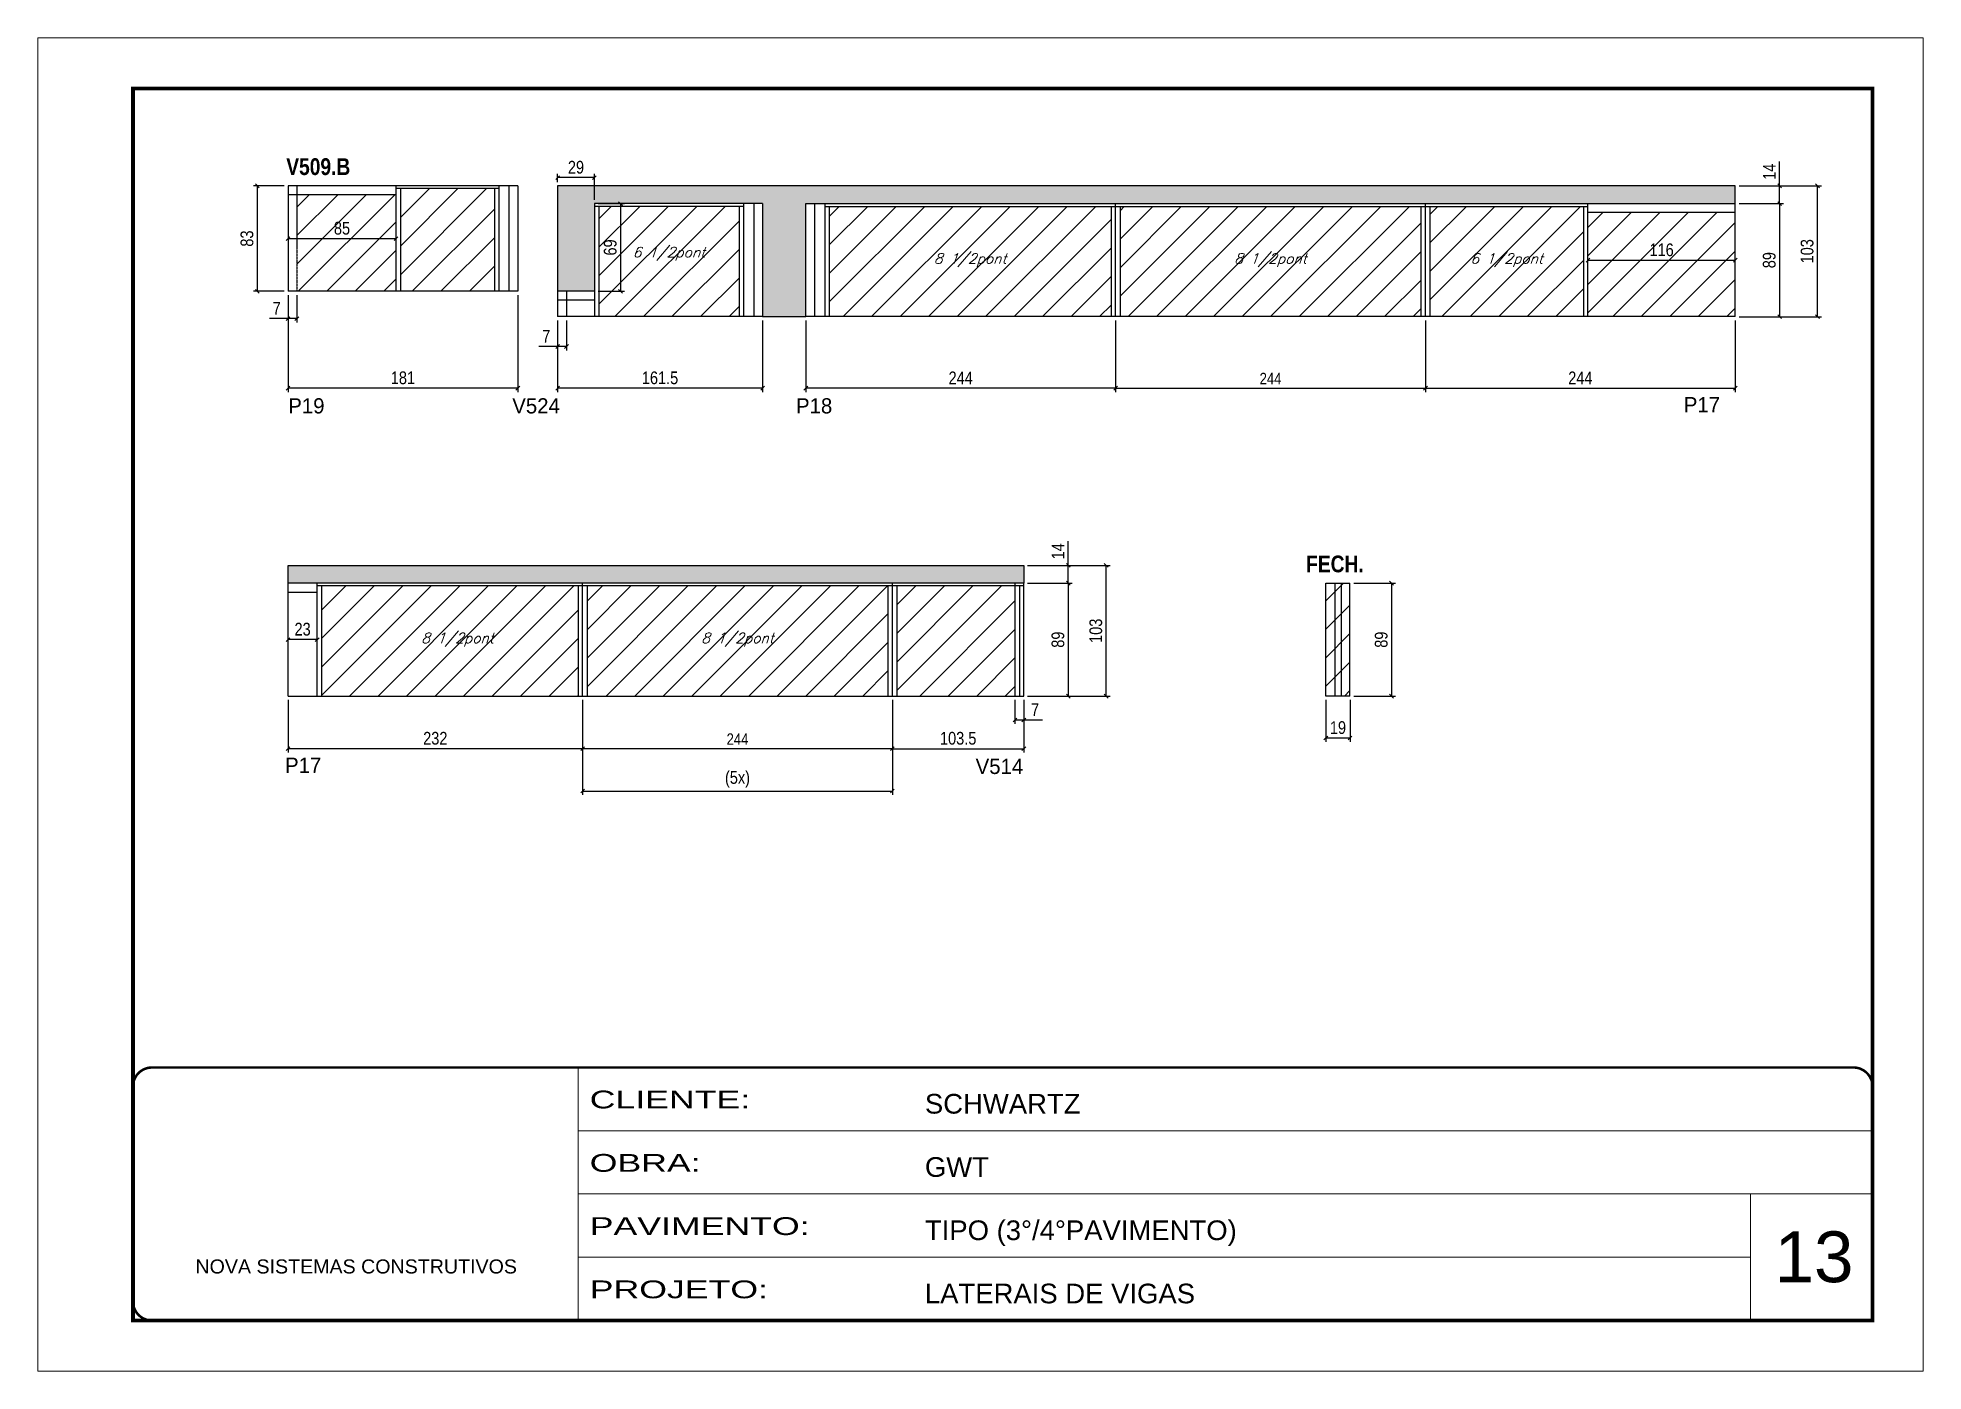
# Model space of a CAD drawing. Extents: x 13154 to 22413, y 1253 to 30260.
# Drawn here: x 13154 to 14639, y 25373 to 26423 of the extents above; entities that cross this region are included whole.
import ezdxf

# ---------------------------------------------------------------- set-up
doc = ezdxf.new("R2010")
doc.units = 0
for name, pattern in [('CONTINUO', [0]), ('DASHED', [0.75, 0.5, -0.25]), ('HIDDEN', [0.375, 0.25, -0.125])]:
    doc.linetypes.add(name, pattern=pattern)
for name, color, linetype in [('5', 5, 'Continuous'), ('COTA', 241, 'Continuous'), ('NOMENCLATURA', 7, 'Continuous'), ('Painéis', 200, 'Continuous'), ('SARR_2.2x7', 40, 'Continuous'), ('SARR_3.5x7', 81, 'Continuous'), ('texto', 7, 'Continuous')]:
    doc.layers.add(name, color=color, linetype=linetype)
for name, color, linetype, lineweight in [('CARIMBO', 255, 'Continuous', 9), ('Folhas', 255, 'Continuous', 9), ('Hachura', 251, 'Continuous', 9), ('SARRAFO DE PRESSAO', 251, 'DASHED', 9)]:
    doc.layers.add(name, color=color, linetype=linetype, lineweight=lineweight)
doc.styles.add('ARIAL', font='arial.ttf')
doc.styles.add('COTA TECNICA', font='techl___.ttf', dxfattribs={"height": 10})
doc.styles.add('COTA TECNICA-50', font='techl___.ttf', dxfattribs={"height": 9})
doc.styles.add('Romans', font='romans.shx')
doc.styles.add('ROMAS860', font='ROMAS860.SHX')
doc.styles.add('TECNICA', font='techb___.ttf', dxfattribs={"height": 10})
doc.styles.add('Tecnologia', font='')
doc.styles.get('Tecnologia').set_extended_font_data('Forgotten Futurist')
doc.dimstyles.new('COTA PAINEL-50', dxfattribs={"dimtxt": 9, "dimasz": 3, "dimexe": 3, "dimexo": 3, "dimgap": 3, "dimtad": 1, "dimdec": 1, "dimzin": 12, "dimdsep": 46, "dimtxsty": 'COTA TECNICA-50', "dimblk1": 'OBLIQUE', "dimblk2": 'OBLIQUE', "dimsah": 1, "dimcen": 0.9, "dimclrd": 4, "dimclre": 4, "dimclrt": 240, "dimadec": 1, "dimazin": 3, "dimtfac": 1, "dimtdec": 1, "dimtmove": 0, "dimatfit": 3, "dimfxl": 1, "dimtolj": 1, "dimtzin": 12, "dimarcsym": 0})
doc.dimstyles.new('PAINEL', dxfattribs={"dimtxt": 10, "dimasz": 3, "dimexe": 3, "dimexo": 3, "dimgap": 3, "dimtad": 1, "dimdec": 1, "dimzin": 12, "dimdsep": 46, "dimtxsty": 'COTA TECNICA', "dimblk1": 'OBLIQUE', "dimblk2": 'OBLIQUE', "dimsah": 1, "dimcen": 0.9, "dimclrd": 4, "dimclre": 4, "dimclrt": 240, "dimadec": 1, "dimazin": 3, "dimtfac": 1, "dimtdec": 1, "dimtmove": 0, "dimatfit": 3, "dimfxl": 1, "dimtolj": 1, "dimtzin": 12, "dimarcsym": 0})

msp = doc.modelspace()

# ---------------------------------------------------------------- texts
at = {"layer": '5', "linetype": 'Continuous', "style": 'ROMAS860'}
for s, p in [('P19', (13351.71, 26127.6)), ('V524', (13528.12, 26127.6)), ('P18', (13751.58, 26127.6)), ('P17', (14450.75, 26128.5)), ('P17', (13349.17, 25844.63)), ('V514', (13893.06, 25843.73))]:
    msp.add_text(s, height=12, rotation=359.99996, dxfattribs=at).set_placement(p)
at = {"layer": 'CARIMBO', "style": 'ARIAL'}
msp.add_text('13', height=40, dxfattribs=at).set_placement((14522.24, 25443.59))
at = {"layer": 'NOMENCLATURA', "style": 'TECNICA'}
for s, p in [('V509.B', (13350.13, 26315.34)), ('FECH.', (14153.31, 26002.54))]:
    msp.add_text(s, height=13.2, dxfattribs=at).set_placement(p)
at = {"layer": 'texto', "color": 2, "char_height": 8, "attachment_point": 5, "style": 'Romans'}
for s, insert in [('{\\Q19;\\C256;6 1/2pont}', (13651.52, 26253.32)), ('{\\Q19;\\C256;8 1/2pont}', (13888.77, 26248.32)), ('{\\Q19;\\C256;8 1/2pont}', (14125.27, 26248.32)), ('{\\Q19;\\C256;6 1/2pont}', (14311.27, 26248.32)), ('{\\Q19;\\C256;8 1/2pont}', (13485.01, 25949.52)), ('{\\Q19;\\C256;8 1/2pont}', (13705.51, 25949.52))]:
    msp.add_mtext(s, dxfattribs=dict(at, insert=insert))

# ---------------------------------------------------------------- blocks, each defined once
blk = doc.blocks.new('9999999999')
at = {"color": 30, "linetype": 'CONTINUO'}
for p, q in [((98564.6, 34230.2), (98564.6, 34429.4)), ((98564.6, 34379.6), (99584, 34379.6)), ((98564.6, 34329.8), (99488, 34329.8)), ((99584, 34329.8), (99488, 34329.8)), ((99488, 34329.8), (99488, 34230.2)), ((98564.6, 34280), (99488, 34280))]:
    blk.add_line(p, q, dxfattribs=at)
at = {"color": 30, "linetype": 'CONTINUO', "const_width": 2}
blk.add_lwpolyline([(99584, 34230.2), (99584, 34414.4, 0.414214), (99569, 34429.4), (98229, 34429.4, 0.414214), (98214, 34414.4), (98214, 34245.2, 0.414214), (98229, 34230.2), (99584, 34230.2)], format="xyb", dxfattribs=at)
at = {"layer": 'Folhas'}
blk.add_lwpolyline([(98139, 34190.2), (99624, 34190.2), (99624, 35240.2), (98139, 35240.2)], close=True, dxfattribs=at)
at = {"layer": 'Folhas', "color": 30, "const_width": 3}
blk.add_lwpolyline([(98214, 34230.2), (99584, 34230.2), (99584, 35200.2), (98214, 35200.2)], close=True, dxfattribs=at)
at = {"color": 7, "linetype": 'Continuous', "ltscale": 5, "style": 'ARIAL'}
for s, height, p in [('SCHWARTZ', 15.48, (98837.7, 34393.1)), ('GWT', 15.48, (98837.7, 34343.3)), ('TIPO (3°/4°PAVIMENTO)', 15.483, (98837.7, 34293.5)), ('NOVA SISTEMAS CONSTRUTIVOS', 11.059, (98263.2, 34267.2)), ('LATERAIS DE VIGAS', 15.483, (98837.7, 34243.7))]:
    blk.add_text(s, height=height, dxfattribs=at).set_placement(p)
at = {"layer": 'Folhas', "color": 7, "style": 'Tecnologia', "width": 1.5}
for s, p in [('CLIENTE:', (98573.7, 34397.2)), ('OBRA:', (98573.7, 34347.3)), ('PAVIMENTO:', (98573.7, 34297.5)), ('PROJETO:', (98573.7, 34247.7))]:
    blk.add_text(s, height=14, dxfattribs=at).set_placement(p)
blk = doc.blocks.new('_Oblique')
at = {"color": 0, "linetype": 'ByBlock', "lineweight": -2}
blk.add_line((-0.5, -0.5), (0.5, 0.5), dxfattribs=at)
blk = doc.blocks.new('*D244')
at = {"layer": 'COTA', "color": 4, "linetype": 'ByBlock', "lineweight": -2, "transparency": 16777216}
for p, q in [((13351.5, 26220.8), (13351.5, 26144.5)), ((13532.5, 26220.8), (13532.5, 26144.5)), ((13532.5, 26147.5), (13351.5, 26147.5))]:
    blk.add_line(p, q, dxfattribs=at)
at = {"layer": 'Defpoints', "color": 0, "linetype": 'ByBlock', "transparency": 16777216}
for p in [(13351.5, 26223.8), (13532.5, 26223.8), (13351.5, 26147.5)]:
    blk.add_point(p, dxfattribs=at)
at = {"layer": 'COTA', "color": 4, "linetype": 'ByBlock', "lineweight": -2, "transparency": 16777216, "xscale": 3, "yscale": 3, "zscale": 3, "rotation": 180}
blk.add_blockref('_Oblique', (13351.5, 26147.5), dxfattribs=at)
at = {"layer": 'COTA', "color": 4, "linetype": 'ByBlock', "lineweight": -2, "transparency": 16777216, "xscale": 3, "yscale": 3, "zscale": 3}
blk.add_blockref('_Oblique', (13532.5, 26147.5), dxfattribs=at)
at = {"layer": 'COTA', "color": 240, "linetype": 'ByBlock', "transparency": 16777216, "insert": (13442, 26155.6), "char_height": 10, "attachment_point": 5, "style": 'COTA TECNICA'}
blk.add_mtext('\\A1;181', dxfattribs=at)
blk = doc.blocks.new('*D245')
at = {"layer": 'COTA', "color": 4, "lineweight": -2, "transparency": 16777216}
for p, q in [((13351.5, 26220.8), (13351.5, 26199.3)), ((13358.5, 26220.8), (13358.5, 26199.3)), ((13351.5, 26202.3), (13336.8, 26202.3)), ((13358.5, 26202.3), (13351.5, 26202.3))]:
    blk.add_line(p, q, dxfattribs=at)
at = {"layer": 'Defpoints', "color": 0, "transparency": 16777216}
for p in [(13351.5, 26223.8), (13358.5, 26223.8), (13351.5, 26202.3)]:
    blk.add_point(p, dxfattribs=at)
at = {"layer": 'COTA', "color": 4, "lineweight": -2, "transparency": 16777216, "xscale": 3, "yscale": 3, "zscale": 3, "rotation": 180}
blk.add_blockref('_Oblique', (13351.5, 26202.3), dxfattribs=at)
at = {"layer": 'COTA', "color": 4, "lineweight": -2, "transparency": 16777216, "xscale": 3, "yscale": 3, "zscale": 3}
blk.add_blockref('_Oblique', (13358.5, 26202.3), dxfattribs=at)
at = {"layer": 'COTA', "color": 240, "transparency": 16777216, "insert": (13342.6, 26210.4), "char_height": 10, "attachment_point": 5, "style": 'COTA TECNICA'}
blk.add_mtext('\\A1;7', dxfattribs=at)
blk = doc.blocks.new('*D246')
at = {"layer": 'COTA', "color": 4, "lineweight": -2, "transparency": 16777216}
blk.add_line((13351.5, 26265.3), (13436.5, 26265.3), dxfattribs=at)
at = {"layer": 'Defpoints', "color": 0, "transparency": 16777216}
for p in [(13351.5, 26265.3), (13436.5, 26265.3), (13436.5, 26265.3)]:
    blk.add_point(p, dxfattribs=at)
at = {"layer": 'COTA', "color": 4, "lineweight": -2, "transparency": 16777216, "xscale": 3, "yscale": 3, "zscale": 3, "rotation": 180}
blk.add_blockref('_Oblique', (13351.5, 26265.3), dxfattribs=at)
at = {"layer": 'COTA', "color": 4, "lineweight": -2, "transparency": 16777216, "xscale": 3, "yscale": 3, "zscale": 3}
blk.add_blockref('_Oblique', (13436.5, 26265.3), dxfattribs=at)
at = {"layer": 'COTA', "color": 240, "transparency": 16777216, "insert": (13394, 26273.4), "char_height": 10, "attachment_point": 5, "style": 'COTA TECNICA'}
blk.add_mtext('\\A1;85', dxfattribs=at)
blk = doc.blocks.new('*D247')
at = {"layer": 'COTA', "color": 4, "lineweight": -2, "transparency": 16777216}
for p, q in [((13348.5, 26306.8), (13324.4, 26306.8)), ((13327.4, 26223.8), (13327.4, 26306.8)), ((13348.5, 26223.8), (13324.4, 26223.8))]:
    blk.add_line(p, q, dxfattribs=at)
at = {"layer": 'Defpoints', "color": 0, "transparency": 16777216}
for p in [(13327.4, 26306.8), (13351.5, 26306.8), (13351.5, 26223.8)]:
    blk.add_point(p, dxfattribs=at)
at = {"layer": 'COTA', "color": 4, "lineweight": -2, "transparency": 16777216, "xscale": 3, "yscale": 3, "zscale": 3}
for p, rotation in [((13327.4, 26306.8), 90), ((13327.4, 26223.8), 270)]:
    blk.add_blockref('_Oblique', p, dxfattribs=dict(at, rotation=rotation))
at = {"layer": 'COTA', "color": 240, "transparency": 16777216, "insert": (13319.2, 26265.3), "char_height": 10, "attachment_point": 5, "rotation": 90, "style": 'COTA TECNICA'}
blk.add_mtext('\\A1;83', dxfattribs=at)
blk = doc.blocks.new('*D248')
at = {"layer": 'COTA', "color": 4, "linetype": 'ByBlock', "lineweight": -2, "transparency": 16777216}
for p, q in [((13563.8, 26200.8), (13563.8, 26144.5)), ((13725.3, 26200.8), (13725.3, 26144.5)), ((13725.3, 26147.5), (13563.8, 26147.5))]:
    blk.add_line(p, q, dxfattribs=at)
at = {"layer": 'Defpoints', "color": 0, "linetype": 'ByBlock', "transparency": 16777216}
for p in [(13563.8, 26203.8), (13725.3, 26203.8), (13563.8, 26147.5)]:
    blk.add_point(p, dxfattribs=at)
at = {"layer": 'COTA', "color": 4, "linetype": 'ByBlock', "lineweight": -2, "transparency": 16777216, "xscale": 3, "yscale": 3, "zscale": 3, "rotation": 180}
blk.add_blockref('_Oblique', (13563.8, 26147.5), dxfattribs=at)
at = {"layer": 'COTA', "color": 4, "linetype": 'ByBlock', "lineweight": -2, "transparency": 16777216, "xscale": 3, "yscale": 3, "zscale": 3}
blk.add_blockref('_Oblique', (13725.3, 26147.5), dxfattribs=at)
at = {"layer": 'COTA', "color": 240, "linetype": 'ByBlock', "transparency": 16777216, "insert": (13644.5, 26155.6), "char_height": 10, "attachment_point": 5, "style": 'COTA TECNICA'}
blk.add_mtext('\\A1;161.5', dxfattribs=at)
blk = doc.blocks.new('*D249')
at = {"layer": 'COTA', "color": 4, "lineweight": -2, "transparency": 16777216}
for p, q in [((13563.8, 26200.8), (13563.8, 26177.3)), ((13570.8, 26200.8), (13570.8, 26177.3)), ((13563.8, 26180.3), (13549, 26180.3)), ((13570.8, 26180.3), (13563.8, 26180.3))]:
    blk.add_line(p, q, dxfattribs=at)
at = {"layer": 'Defpoints', "color": 0, "transparency": 16777216}
for p in [(13563.8, 26203.8), (13570.8, 26203.8), (13563.8, 26180.3)]:
    blk.add_point(p, dxfattribs=at)
at = {"layer": 'COTA', "color": 4, "lineweight": -2, "transparency": 16777216, "xscale": 3, "yscale": 3, "zscale": 3, "rotation": 180}
blk.add_blockref('_Oblique', (13563.8, 26180.3), dxfattribs=at)
at = {"layer": 'COTA', "color": 4, "lineweight": -2, "transparency": 16777216, "xscale": 3, "yscale": 3, "zscale": 3}
blk.add_blockref('_Oblique', (13570.8, 26180.3), dxfattribs=at)
at = {"layer": 'COTA', "color": 240, "transparency": 16777216, "insert": (13554.9, 26188.4), "char_height": 10, "attachment_point": 5, "style": 'COTA TECNICA'}
blk.add_mtext('\\A1;7', dxfattribs=at)
blk = doc.blocks.new('*D251')
at = {"layer": 'COTA', "color": 4, "linetype": 'ByBlock', "lineweight": -2, "transparency": 16777216}
for p, q in [((14003.3, 26200.8), (14003.3, 26144.5)), ((14247.3, 26200.8), (14247.3, 26144.5)), ((14003.3, 26147.5), (14247.3, 26147.5))]:
    blk.add_line(p, q, dxfattribs=at)
at = {"layer": 'Defpoints', "color": 0, "linetype": 'ByBlock', "transparency": 16777216}
for p in [(14003.3, 26203.8), (14247.3, 26203.8), (14247.3, 26147.5)]:
    blk.add_point(p, dxfattribs=at)
at = {"layer": 'COTA', "color": 4, "linetype": 'ByBlock', "lineweight": -2, "transparency": 16777216, "xscale": 3, "yscale": 3, "zscale": 3, "rotation": 180}
blk.add_blockref('_Oblique', (14003.3, 26147.5), dxfattribs=at)
at = {"layer": 'COTA', "color": 4, "linetype": 'ByBlock', "lineweight": -2, "transparency": 16777216, "xscale": 3, "yscale": 3, "zscale": 3}
blk.add_blockref('_Oblique', (14247.3, 26147.5), dxfattribs=at)
at = {"layer": 'COTA', "color": 240, "linetype": 'ByBlock', "transparency": 16777216, "insert": (14125.3, 26155.1), "char_height": 9, "attachment_point": 5, "style": 'COTA TECNICA-50'}
blk.add_mtext('\\A1;244', dxfattribs=at)
blk = doc.blocks.new('*D252')
at = {"layer": 'COTA', "color": 4, "linetype": 'ByBlock', "lineweight": -2, "transparency": 16777216}
for p, q in [((13759.3, 26200.8), (13759.3, 26144.5)), ((14003.3, 26200.8), (14003.3, 26144.5)), ((14003.3, 26147.5), (13759.3, 26147.5))]:
    blk.add_line(p, q, dxfattribs=at)
at = {"layer": 'Defpoints', "color": 0, "linetype": 'ByBlock', "transparency": 16777216}
for p in [(13759.3, 26203.8), (14003.3, 26203.8), (13759.3, 26147.5)]:
    blk.add_point(p, dxfattribs=at)
at = {"layer": 'COTA', "color": 4, "linetype": 'ByBlock', "lineweight": -2, "transparency": 16777216, "xscale": 3, "yscale": 3, "zscale": 3, "rotation": 180}
blk.add_blockref('_Oblique', (13759.3, 26147.5), dxfattribs=at)
at = {"layer": 'COTA', "color": 4, "linetype": 'ByBlock', "lineweight": -2, "transparency": 16777216, "xscale": 3, "yscale": 3, "zscale": 3}
blk.add_blockref('_Oblique', (14003.3, 26147.5), dxfattribs=at)
at = {"layer": 'COTA', "color": 240, "linetype": 'ByBlock', "transparency": 16777216, "insert": (13881.3, 26155.6), "char_height": 10, "attachment_point": 5, "style": 'COTA TECNICA'}
blk.add_mtext('\\A1;244', dxfattribs=at)
blk = doc.blocks.new('*D253')
at = {"layer": 'COTA', "color": 4, "linetype": 'ByBlock', "lineweight": -2, "transparency": 16777216}
for p, q in [((14247.3, 26200.8), (14247.3, 26144.5)), ((14491.3, 26200.8), (14491.3, 26144.5)), ((14247.3, 26147.5), (14491.3, 26147.5))]:
    blk.add_line(p, q, dxfattribs=at)
at = {"layer": 'Defpoints', "color": 0, "linetype": 'ByBlock', "transparency": 16777216}
for p in [(14247.3, 26203.8), (14491.3, 26203.8), (14491.3, 26147.5)]:
    blk.add_point(p, dxfattribs=at)
at = {"layer": 'COTA', "color": 4, "linetype": 'ByBlock', "lineweight": -2, "transparency": 16777216, "xscale": 3, "yscale": 3, "zscale": 3, "rotation": 180}
blk.add_blockref('_Oblique', (14247.3, 26147.5), dxfattribs=at)
at = {"layer": 'COTA', "color": 4, "linetype": 'ByBlock', "lineweight": -2, "transparency": 16777216, "xscale": 3, "yscale": 3, "zscale": 3}
blk.add_blockref('_Oblique', (14491.3, 26147.5), dxfattribs=at)
at = {"layer": 'COTA', "color": 240, "linetype": 'ByBlock', "transparency": 16777216, "insert": (14369.3, 26155.6), "char_height": 10, "attachment_point": 5, "style": 'COTA TECNICA'}
blk.add_mtext('\\A1;244', dxfattribs=at)
blk = doc.blocks.new('*D255')
at = {"layer": 'COTA', "color": 4, "lineweight": -2, "transparency": 16777216}
blk.add_line((14375.3, 26248.3), (14491.3, 26248.3), dxfattribs=at)
at = {"layer": 'Defpoints', "color": 0, "transparency": 16777216}
for p in [(14375.3, 26248.3), (14491.3, 26248.3), (14491.3, 26248.3)]:
    blk.add_point(p, dxfattribs=at)
at = {"layer": 'COTA', "color": 4, "lineweight": -2, "transparency": 16777216, "xscale": 3, "yscale": 3, "zscale": 3, "rotation": 180}
blk.add_blockref('_Oblique', (14375.3, 26248.3), dxfattribs=at)
at = {"layer": 'COTA', "color": 4, "lineweight": -2, "transparency": 16777216, "xscale": 3, "yscale": 3, "zscale": 3}
blk.add_blockref('_Oblique', (14491.3, 26248.3), dxfattribs=at)
at = {"layer": 'COTA', "color": 240, "transparency": 16777216, "insert": (14433.3, 26256.4), "char_height": 10, "attachment_point": 5, "style": 'COTA TECNICA'}
blk.add_mtext('\\A1;116', dxfattribs=at)
blk = doc.blocks.new('*D256')
at = {"layer": 'COTA', "color": 4, "lineweight": -2, "transparency": 16777216}
for p, q in [((13595.8, 26292.8), (13616.4, 26292.8)), ((13613.4, 26292.8), (13613.4, 26223.8)), ((13595.8, 26223.8), (13616.4, 26223.8))]:
    blk.add_line(p, q, dxfattribs=at)
at = {"layer": 'Defpoints', "color": 0, "transparency": 16777216}
for p in [(13592.8, 26292.8), (13592.8, 26223.8), (13613.4, 26223.8)]:
    blk.add_point(p, dxfattribs=at)
at = {"layer": 'COTA', "color": 4, "lineweight": -2, "transparency": 16777216, "xscale": 3, "yscale": 3, "zscale": 3}
for p, rotation in [((13613.4, 26292.8), 90), ((13613.4, 26223.8), 270)]:
    blk.add_blockref('_Oblique', p, dxfattribs=dict(at, rotation=rotation))
at = {"layer": 'COTA', "color": 240, "transparency": 16777216, "insert": (13605.3, 26258.3), "char_height": 10, "attachment_point": 5, "rotation": 90, "style": 'COTA TECNICA'}
blk.add_mtext('\\A1;69', dxfattribs=at)
blk = doc.blocks.new('*D257')
at = {"layer": 'COTA', "color": 4, "lineweight": -2, "transparency": 16777216}
for p, q in [((13563.8, 26309.8), (13563.8, 26316.3)), ((13592.8, 26295.8), (13592.8, 26316.3)), ((13592.8, 26313.3), (13563.8, 26313.3))]:
    blk.add_line(p, q, dxfattribs=at)
at = {"layer": 'Defpoints', "color": 0, "transparency": 16777216}
for p in [(13563.8, 26313.3), (13563.8, 26306.8), (13592.8, 26292.8)]:
    blk.add_point(p, dxfattribs=at)
at = {"layer": 'COTA', "color": 4, "lineweight": -2, "transparency": 16777216, "xscale": 3, "yscale": 3, "zscale": 3, "rotation": 180}
blk.add_blockref('_Oblique', (13563.8, 26313.3), dxfattribs=at)
at = {"layer": 'COTA', "color": 4, "lineweight": -2, "transparency": 16777216, "xscale": 3, "yscale": 3, "zscale": 3}
blk.add_blockref('_Oblique', (13592.8, 26313.3), dxfattribs=at)
at = {"layer": 'COTA', "color": 240, "transparency": 16777216, "insert": (13578.3, 26321.4), "char_height": 10, "attachment_point": 5, "style": 'COTA TECNICA'}
blk.add_mtext('\\A1;29', dxfattribs=at)
blk = doc.blocks.new('*D258')
at = {"layer": 'COTA', "color": 4, "lineweight": -2, "transparency": 16777216}
for p, q in [((14494.3, 26292.8), (14529.2, 26292.8)), ((14526.2, 26292.8), (14526.2, 26203.8)), ((14494.3, 26203.8), (14529.2, 26203.8))]:
    blk.add_line(p, q, dxfattribs=at)
at = {"layer": 'Defpoints', "color": 0, "transparency": 16777216}
for p in [(14491.3, 26292.8), (14491.3, 26203.8), (14526.2, 26203.8)]:
    blk.add_point(p, dxfattribs=at)
at = {"layer": 'COTA', "color": 4, "lineweight": -2, "transparency": 16777216, "xscale": 3, "yscale": 3, "zscale": 3}
for p, rotation in [((14526.2, 26292.8), 90), ((14526.2, 26203.8), 270)]:
    blk.add_blockref('_Oblique', p, dxfattribs=dict(at, rotation=rotation))
at = {"layer": 'COTA', "color": 240, "transparency": 16777216, "insert": (14518.1, 26248.3), "char_height": 10, "attachment_point": 5, "rotation": 90, "style": 'COTA TECNICA'}
blk.add_mtext('\\A1;89', dxfattribs=at)
blk = doc.blocks.new('*D259')
at = {"layer": 'COTA', "color": 4, "lineweight": -2, "transparency": 16777216}
for p, q in [((14526.2, 26306.8), (14526.2, 26325.9)), ((14494.3, 26306.8), (14529.2, 26306.8)), ((14526.2, 26292.8), (14526.2, 26306.8)), ((14494.3, 26292.8), (14529.2, 26292.8))]:
    blk.add_line(p, q, dxfattribs=at)
at = {"layer": 'Defpoints', "color": 0, "transparency": 16777216}
for p in [(14491.3, 26306.8), (14526.2, 26306.8), (14491.3, 26292.8)]:
    blk.add_point(p, dxfattribs=at)
at = {"layer": 'COTA', "color": 4, "lineweight": -2, "transparency": 16777216, "xscale": 3, "yscale": 3, "zscale": 3}
for p, rotation in [((14526.2, 26306.8), 90), ((14526.2, 26292.8), 270)]:
    blk.add_blockref('_Oblique', p, dxfattribs=dict(at, rotation=rotation))
at = {"layer": 'COTA', "color": 240, "transparency": 16777216, "insert": (14518.2, 26317.9), "char_height": 10, "attachment_point": 5, "rotation": 90, "style": 'COTA TECNICA'}
blk.add_mtext('\\A1;14', dxfattribs=at)
blk = doc.blocks.new('*D260')
at = {"layer": 'COTA', "color": 4, "lineweight": -2, "transparency": 16777216}
for p, q in [((14494.3, 26306.8), (14559.1, 26306.8)), ((14556.1, 26203.8), (14556.1, 26306.8)), ((14494.3, 26203.8), (14559.1, 26203.8))]:
    blk.add_line(p, q, dxfattribs=at)
at = {"layer": 'Defpoints', "color": 0, "transparency": 16777216}
for p in [(14491.3, 26306.8), (14556.1, 26306.8), (14491.3, 26203.8)]:
    blk.add_point(p, dxfattribs=at)
at = {"layer": 'COTA', "color": 4, "lineweight": -2, "transparency": 16777216, "xscale": 3, "yscale": 3, "zscale": 3}
for p, rotation in [((14556.1, 26306.8), 90), ((14556.1, 26203.8), 270)]:
    blk.add_blockref('_Oblique', p, dxfattribs=dict(at, rotation=rotation))
at = {"layer": 'COTA', "color": 240, "transparency": 16777216, "insert": (14547.9, 26255.3), "char_height": 10, "attachment_point": 5, "rotation": 90, "style": 'COTA TECNICA'}
blk.add_mtext('\\A1;103', dxfattribs=at)
blk = doc.blocks.new('*D261')
at = {"layer": 'COTA', "color": 4, "linetype": 'ByBlock', "lineweight": -2, "transparency": 16777216}
for p, q in [((13583.5, 25902), (13583.5, 25860.6)), ((13827.5, 25902), (13827.5, 25860.6)), ((13827.5, 25863.6), (13583.5, 25863.6))]:
    blk.add_line(p, q, dxfattribs=at)
at = {"layer": 'Defpoints', "color": 0, "linetype": 'ByBlock', "transparency": 16777216}
for p in [(13583.5, 25905), (13827.5, 25905), (13583.5, 25863.6)]:
    blk.add_point(p, dxfattribs=at)
at = {"layer": 'COTA', "color": 4, "linetype": 'ByBlock', "lineweight": -2, "transparency": 16777216, "xscale": 3, "yscale": 3, "zscale": 3, "rotation": 180}
blk.add_blockref('_Oblique', (13583.5, 25863.6), dxfattribs=at)
at = {"layer": 'COTA', "color": 4, "linetype": 'ByBlock', "lineweight": -2, "transparency": 16777216, "xscale": 3, "yscale": 3, "zscale": 3}
blk.add_blockref('_Oblique', (13827.5, 25863.6), dxfattribs=at)
at = {"layer": 'COTA', "color": 240, "linetype": 'ByBlock', "transparency": 16777216, "insert": (13705.5, 25871.2), "char_height": 9, "attachment_point": 5, "style": 'COTA TECNICA-50'}
blk.add_mtext('\\A1;244', dxfattribs=at)
blk = doc.blocks.new('*D263')
at = {"layer": 'COTA', "color": 4, "linetype": 'ByBlock', "lineweight": -2, "transparency": 16777216}
for p, q in [((13827.5, 25902), (13827.5, 25860.6)), ((13931, 25902), (13931, 25860.6)), ((13827.5, 25863.6), (13931, 25863.6))]:
    blk.add_line(p, q, dxfattribs=at)
at = {"layer": 'Defpoints', "color": 0, "linetype": 'ByBlock', "transparency": 16777216}
for p in [(13827.5, 25905), (13931, 25905), (13931, 25863.6)]:
    blk.add_point(p, dxfattribs=at)
at = {"layer": 'COTA', "color": 4, "linetype": 'ByBlock', "lineweight": -2, "transparency": 16777216, "xscale": 3, "yscale": 3, "zscale": 3, "rotation": 180}
blk.add_blockref('_Oblique', (13827.5, 25863.6), dxfattribs=at)
at = {"layer": 'COTA', "color": 4, "linetype": 'ByBlock', "lineweight": -2, "transparency": 16777216, "xscale": 3, "yscale": 3, "zscale": 3}
blk.add_blockref('_Oblique', (13931, 25863.6), dxfattribs=at)
at = {"layer": 'COTA', "color": 240, "linetype": 'ByBlock', "transparency": 16777216, "insert": (13879.3, 25871.8), "char_height": 10, "attachment_point": 5, "style": 'COTA TECNICA'}
blk.add_mtext('\\A1;103.5', dxfattribs=at)
blk = doc.blocks.new('*D264')
at = {"layer": 'COTA', "color": 4, "linetype": 'ByBlock', "lineweight": -2, "transparency": 16777216}
for p, q in [((13351.5, 25902), (13351.5, 25860.6)), ((13583.5, 25902), (13583.5, 25860.6)), ((13583.5, 25863.6), (13351.5, 25863.6))]:
    blk.add_line(p, q, dxfattribs=at)
at = {"layer": 'Defpoints', "color": 0, "linetype": 'ByBlock', "transparency": 16777216}
for p in [(13351.5, 25905), (13583.5, 25905), (13351.5, 25863.6)]:
    blk.add_point(p, dxfattribs=at)
at = {"layer": 'COTA', "color": 4, "linetype": 'ByBlock', "lineweight": -2, "transparency": 16777216, "xscale": 3, "yscale": 3, "zscale": 3, "rotation": 180}
blk.add_blockref('_Oblique', (13351.5, 25863.6), dxfattribs=at)
at = {"layer": 'COTA', "color": 4, "linetype": 'ByBlock', "lineweight": -2, "transparency": 16777216, "xscale": 3, "yscale": 3, "zscale": 3}
blk.add_blockref('_Oblique', (13583.5, 25863.6), dxfattribs=at)
at = {"layer": 'COTA', "color": 240, "linetype": 'ByBlock', "transparency": 16777216, "insert": (13467.5, 25871.8), "char_height": 10, "attachment_point": 5, "style": 'COTA TECNICA'}
blk.add_mtext('\\A1;232', dxfattribs=at)
blk = doc.blocks.new('*D262')
at = {"layer": 'COTA', "color": 4, "lineweight": -2, "transparency": 16777216}
blk.add_line((13374.5, 25949.5), (13351.5, 25949.5), dxfattribs=at)
at = {"layer": 'Defpoints', "color": 0, "transparency": 16777216}
for p in [(13351.5, 25949.5), (13351.5, 25949.5), (13374.5, 25949.5)]:
    blk.add_point(p, dxfattribs=at)
at = {"layer": 'COTA', "color": 4, "lineweight": -2, "transparency": 16777216, "xscale": 3, "yscale": 3, "zscale": 3, "rotation": 180}
blk.add_blockref('_Oblique', (13351.5, 25949.5), dxfattribs=at)
at = {"layer": 'COTA', "color": 4, "lineweight": -2, "transparency": 16777216, "xscale": 3, "yscale": 3, "zscale": 3}
blk.add_blockref('_Oblique', (13374.5, 25949.5), dxfattribs=at)
at = {"layer": 'COTA', "color": 240, "transparency": 16777216, "insert": (13363, 25957.7), "char_height": 10, "attachment_point": 5, "style": 'COTA TECNICA'}
blk.add_mtext('\\A1;23', dxfattribs=at)
blk = doc.blocks.new('*D265')
at = {"layer": 'COTA', "color": 4, "lineweight": -2, "transparency": 16777216}
for p, q in [((13583.5, 25902), (13583.5, 25827.3)), ((13827.5, 25902), (13827.5, 25827.3)), ((13583.5, 25830.3), (13827.5, 25830.3))]:
    blk.add_line(p, q, dxfattribs=at)
at = {"layer": 'Defpoints', "color": 0, "transparency": 16777216}
for p in [(13583.5, 25905), (13827.5, 25905), (13827.5, 25830.3)]:
    blk.add_point(p, dxfattribs=at)
at = {"layer": 'COTA', "color": 4, "lineweight": -2, "transparency": 16777216, "xscale": 3, "yscale": 3, "zscale": 3, "rotation": 180}
blk.add_blockref('_Oblique', (13583.5, 25830.3), dxfattribs=at)
at = {"layer": 'COTA', "color": 4, "lineweight": -2, "transparency": 16777216, "xscale": 3, "yscale": 3, "zscale": 3}
blk.add_blockref('_Oblique', (13827.5, 25830.3), dxfattribs=at)
at = {"layer": 'COTA', "color": 240, "transparency": 16777216, "insert": (13705.5, 25839.5), "char_height": 10, "attachment_point": 5, "style": 'COTA TECNICA'}
blk.add_mtext('\\A1;(5x)', dxfattribs=at)
blk = doc.blocks.new('*D266')
at = {"layer": 'COTA', "color": 4, "lineweight": -2, "transparency": 16777216}
for p, q in [((13924, 25902), (13924, 25883.3)), ((13931, 25902), (13931, 25883.3)), ((13924, 25886.3), (13931, 25886.3)), ((13931, 25886.3), (13945.7, 25886.3))]:
    blk.add_line(p, q, dxfattribs=at)
at = {"layer": 'Defpoints', "color": 0, "transparency": 16777216}
for p in [(13924, 25905), (13931, 25905), (13931, 25886.3)]:
    blk.add_point(p, dxfattribs=at)
at = {"layer": 'COTA', "color": 4, "lineweight": -2, "transparency": 16777216, "xscale": 3, "yscale": 3, "zscale": 3, "rotation": 180}
blk.add_blockref('_Oblique', (13924, 25886.3), dxfattribs=at)
at = {"layer": 'COTA', "color": 4, "lineweight": -2, "transparency": 16777216, "xscale": 3, "yscale": 3, "zscale": 3}
blk.add_blockref('_Oblique', (13931, 25886.3), dxfattribs=at)
at = {"layer": 'COTA', "color": 240, "transparency": 16777216, "insert": (13939.9, 25894.4), "char_height": 10, "attachment_point": 5, "style": 'COTA TECNICA'}
blk.add_mtext('\\A1;7', dxfattribs=at)
blk = doc.blocks.new('*D269')
at = {"layer": 'COTA', "color": 4, "lineweight": -2, "transparency": 16777216}
for p, q in [((13934, 25994), (13969, 25994)), ((13966, 25994), (13966, 25905)), ((13934, 25905), (13969, 25905))]:
    blk.add_line(p, q, dxfattribs=at)
at = {"layer": 'Defpoints', "color": 0, "transparency": 16777216}
for p in [(13931, 25994), (13931, 25905), (13966, 25905)]:
    blk.add_point(p, dxfattribs=at)
at = {"layer": 'COTA', "color": 4, "lineweight": -2, "transparency": 16777216, "xscale": 3, "yscale": 3, "zscale": 3}
for p, rotation in [((13966, 25994), 90), ((13966, 25905), 270)]:
    blk.add_blockref('_Oblique', p, dxfattribs=dict(at, rotation=rotation))
at = {"layer": 'COTA', "color": 240, "transparency": 16777216, "insert": (13957.9, 25949.5), "char_height": 10, "attachment_point": 5, "rotation": 90, "style": 'COTA TECNICA'}
blk.add_mtext('\\A1;89', dxfattribs=at)
blk = doc.blocks.new('*D267')
at = {"layer": 'COTA', "color": 4, "lineweight": -2, "transparency": 16777216}
for p, q in [((13966, 26008), (13966, 26027.1)), ((13934, 26008), (13969, 26008)), ((13966, 25994), (13966, 26008)), ((13934, 25994), (13969, 25994))]:
    blk.add_line(p, q, dxfattribs=at)
at = {"layer": 'Defpoints', "color": 0, "transparency": 16777216}
for p in [(13931, 26008), (13966, 26008), (13931, 25994)]:
    blk.add_point(p, dxfattribs=at)
at = {"layer": 'COTA', "color": 4, "lineweight": -2, "transparency": 16777216, "xscale": 3, "yscale": 3, "zscale": 3}
for p, rotation in [((13966, 26008), 90), ((13966, 25994), 270)]:
    blk.add_blockref('_Oblique', p, dxfattribs=dict(at, rotation=rotation))
at = {"layer": 'COTA', "color": 240, "transparency": 16777216, "insert": (13957.9, 26019.1), "char_height": 10, "attachment_point": 5, "rotation": 90, "style": 'COTA TECNICA'}
blk.add_mtext('\\A1;14', dxfattribs=at)
blk = doc.blocks.new('*D268')
at = {"layer": 'COTA', "color": 4, "lineweight": -2, "transparency": 16777216}
for p, q in [((13934, 26008), (13998.9, 26008)), ((13995.9, 25905), (13995.9, 26008)), ((13934, 25905), (13998.9, 25905))]:
    blk.add_line(p, q, dxfattribs=at)
at = {"layer": 'Defpoints', "color": 0, "transparency": 16777216}
for p in [(13931, 26008), (13995.9, 26008), (13931, 25905)]:
    blk.add_point(p, dxfattribs=at)
at = {"layer": 'COTA', "color": 4, "lineweight": -2, "transparency": 16777216, "xscale": 3, "yscale": 3, "zscale": 3}
for p, rotation in [((13995.9, 26008), 90), ((13995.9, 25905), 270)]:
    blk.add_blockref('_Oblique', p, dxfattribs=dict(at, rotation=rotation))
at = {"layer": 'COTA', "color": 240, "transparency": 16777216, "insert": (13987.7, 25956.5), "char_height": 10, "attachment_point": 5, "rotation": 90, "style": 'COTA TECNICA'}
blk.add_mtext('\\A1;103', dxfattribs=at)
blk = doc.blocks.new('*D1503')
at = {"layer": 'COTA', "color": 4, "lineweight": -2, "transparency": 16777216}
for p, q in [((14190.9, 25994), (14223.6, 25994)), ((14220.6, 25994), (14220.6, 25905)), ((14190.9, 25905), (14223.6, 25905))]:
    blk.add_line(p, q, dxfattribs=at)
at = {"layer": 'Defpoints', "color": 0, "transparency": 16777216}
for p in [(14187.9, 25994), (14187.9, 25905), (14220.6, 25905)]:
    blk.add_point(p, dxfattribs=at)
at = {"layer": 'COTA', "color": 4, "lineweight": -2, "transparency": 16777216, "xscale": 3, "yscale": 3, "zscale": 3}
for p, rotation in [((14220.6, 25994), 90), ((14220.6, 25905), 270)]:
    blk.add_blockref('_Oblique', p, dxfattribs=dict(at, rotation=rotation))
at = {"layer": 'COTA', "color": 240, "transparency": 16777216, "insert": (14212.5, 25949.5), "char_height": 10, "attachment_point": 5, "rotation": 90, "style": 'COTA TECNICA'}
blk.add_mtext('\\A1;89', dxfattribs=at)
blk = doc.blocks.new('*D1504')
at = {"layer": 'COTA', "color": 4, "lineweight": -2, "transparency": 16777216}
for p, q in [((14168.9, 25902), (14168.9, 25869.1)), ((14187.9, 25902), (14187.9, 25869.1)), ((14168.9, 25872.1), (14187.9, 25872.1))]:
    blk.add_line(p, q, dxfattribs=at)
at = {"layer": 'Defpoints', "color": 0, "transparency": 16777216}
for p in [(14168.9, 25905), (14187.9, 25905), (14187.9, 25872.1)]:
    blk.add_point(p, dxfattribs=at)
at = {"layer": 'COTA', "color": 4, "lineweight": -2, "transparency": 16777216, "xscale": 3, "yscale": 3, "zscale": 3, "rotation": 180}
blk.add_blockref('_Oblique', (14168.9, 25872.1), dxfattribs=at)
at = {"layer": 'COTA', "color": 4, "lineweight": -2, "transparency": 16777216, "xscale": 3, "yscale": 3, "zscale": 3}
blk.add_blockref('_Oblique', (14187.9, 25872.1), dxfattribs=at)
at = {"layer": 'COTA', "color": 240, "transparency": 16777216, "insert": (14178.4, 25880.2), "char_height": 10, "attachment_point": 5, "style": 'COTA TECNICA'}
blk.add_mtext('\\A1;19', dxfattribs=at)

# ---------------------------------------------------------------- dimensions: what is measured, and where the dimension line sits
at = {"layer": 'COTA'}
for base, p1, p2, picture, middle in [((13563.77, 26313.34), (13592.77, 26292.82), (13563.77, 26306.82), '*D257', (13578.27, 26321.43)), ((13436.51, 26265.32), (13351.51, 26265.32), (13436.51, 26265.32), '*D246', (13394.01, 26273.45)), ((14491.27, 26248.32), (14375.27, 26248.32), (14491.27, 26248.32), '*D255', (14433.27, 26256.42)), ((13931.01, 25886.33), (13924.01, 25905.02), (13931.01, 25905.02), '*D266', (13939.88, 25894.4)), ((14187.86, 25872.12), (14168.86, 25905.02), (14187.86, 25905.02), '*D1504', (14178.36, 25880.2))]:
    dim = msp.add_linear_dim(base=base, p1=p1, p2=p2, dimstyle='PAINEL', dxfattribs=at)
    dim.commit()
    dim.dimension.update_dxf_attribs({"geometry": picture, "text_midpoint": middle})
for base, p1, p2, angle, picture, middle in [((14526.22, 26306.82), (14491.27, 26292.82), (14491.27, 26306.82), 90, '*D259', (14518.15, 26317.88)), ((13327.44, 26306.82), (13351.51, 26223.82), (13351.51, 26306.82), 90, '*D247', (13319.2, 26265.32)), ((14556.14, 26306.82), (14491.27, 26203.82), (14491.27, 26306.82), 90, '*D260', (14547.92, 26255.32)), ((13613.41, 26223.82), (13592.77, 26292.82), (13592.77, 26223.82), 90, '*D256', (13605.28, 26258.32)), ((14526.22, 26203.82), (14491.27, 26292.82), (14491.27, 26203.82), 90, '*D258', (14518.12, 26248.32)), ((13351.51, 26202.33), (13358.51, 26223.82), (13351.51, 26223.82), 180, '*D245', (13342.65, 26210.41)), ((13563.77, 26180.3), (13570.77, 26203.82), (13563.77, 26203.82), 180, '*D249', (13554.9, 26188.37)), ((13965.96, 26008.02), (13931.01, 25994.02), (13931.01, 26008.02), 90, '*D267', (13957.89, 26019.08)), ((13995.88, 26008.02), (13931.01, 25905.02), (13931.01, 26008.02), 90, '*D268', (13987.66, 25956.52)), ((13965.96, 25905.02), (13931.01, 25994.02), (13931.01, 25905.02), 90, '*D269', (13957.86, 25949.52)), ((14220.62, 25905.02), (14187.86, 25994.02), (14187.86, 25905.02), 90, '*D1503', (14212.51, 25949.52)), ((13351.51, 25949.52), (13374.51, 25949.52), (13351.51, 25949.52), 180, '*D262', (13363.01, 25957.74))]:
    dim = msp.add_linear_dim(base=base, p1=p1, p2=p2, angle=angle, dimstyle='PAINEL', dxfattribs=at)
    dim.commit()
    dim.dimension.update_dxf_attribs({"geometry": picture, "text_midpoint": middle})
at = {"layer": 'COTA', "linetype": 'ByBlock'}
for base, p1, p2, picture, middle in [((13351.51, 26147.5), (13532.51, 26223.82), (13351.51, 26223.82), '*D244', (13442.01, 26155.59)), ((13563.77, 26147.5), (13725.27, 26203.82), (13563.77, 26203.82), '*D248', (13644.52, 26155.61)), ((13759.27, 26147.5), (14003.27, 26203.82), (13759.27, 26203.82), '*D252', (13881.27, 26155.57)), ((13351.51, 25863.63), (13583.51, 25905.02), (13351.51, 25905.02), '*D264', (13467.51, 25871.85))]:
    dim = msp.add_linear_dim(base=base, p1=p1, p2=p2, angle=180, dimstyle='PAINEL', dxfattribs=at)
    dim.commit()
    dim.dimension.update_dxf_attribs({"geometry": picture, "text_midpoint": middle})
dim = msp.add_linear_dim(base=(14247.27, 26147.5), p1=(14003.27, 26203.82), p2=(14247.27, 26203.82), angle=180, dimstyle='COTA PAINEL-50', override={"dimarcsym": 1}, dxfattribs=at)
dim.commit()
dim.dimension.update_dxf_attribs({"geometry": '*D251', "text_midpoint": (14125.27, 26155.06)})
for base, p1, p2, picture, middle in [((14491.27, 26147.5), (14247.27, 26203.82), (14491.27, 26203.82), '*D253', (14369.27, 26155.57)), ((13931.01, 25863.63), (13827.51, 25905.02), (13931.01, 25905.02), '*D263', (13879.26, 25871.85))]:
    dim = msp.add_linear_dim(base=base, p1=p1, p2=p2, dimstyle='PAINEL', dxfattribs=at)
    dim.commit()
    dim.dimension.update_dxf_attribs({"geometry": picture, "text_midpoint": middle})
dim = msp.add_linear_dim(base=(13583.51, 25863.63), p1=(13827.51, 25905.02), p2=(13583.51, 25905.02), dimstyle='COTA PAINEL-50', override={"dimarcsym": 1}, dxfattribs=at)
dim.commit()
dim.dimension.update_dxf_attribs({"geometry": '*D261', "text_midpoint": (13705.51, 25871.19)})
at = {"layer": 'COTA'}
dim = msp.add_linear_dim(base=(13827.51, 25830.32), p1=(13583.51, 25905.02), p2=(13827.51, 25905.02), text='(5x)', dimstyle='PAINEL', dxfattribs=at)
dim.commit()
dim.dimension.update_dxf_attribs({"geometry": '*D265', "text_midpoint": (13705.51, 25839.54)})

# ---------------------------------------------------------------- hatches: boundary and pattern name
at = {"layer": 'COTA'}
h = msp.add_hatch(dxfattribs=at)
h.set_pattern_fill('AR-CONC', color=256, scale=0.03)
h.paths.add_polyline_path([(13759.27, 26203.82), (13759.27, 26292.82), (14491.27, 26292.82), (14491.27, 26306.82), (13563.77, 26306.82), (13563.77, 26223.82), (13592.77, 26223.82), (13592.77, 26292.82), (13725.27, 26292.82), (13725.27, 26203.82)])
h = msp.add_hatch(dxfattribs=at)
h.set_pattern_fill('AR-CONC', color=256, scale=0.03)
h.paths.add_polyline_path([(13931.01, 25994.02), (13931.01, 26008.02), (13351.51, 26008.02), (13351.51, 25994.02)])
at = {"layer": 'Hachura', "linetype": 'ByBlock'}
h = msp.add_hatch(dxfattribs=at)
h.set_pattern_fill('ANSI31', color=256, scale=5)
h.paths.add_polyline_path([(13514.01, 26223.82), (13514.01, 26304.62), (13440.01, 26304.62), (13440.01, 26223.82)])
h.paths.add_polyline_path([(13436.51, 26223.82), (13436.51, 26299.82), (13358.51, 26299.82), (13358.51, 26223.82)])
h = msp.add_hatch(dxfattribs=at)
h.set_pattern_fill('ANSI31', color=256, scale=5)
h.paths.add_polyline_path([(13706.77, 26290.62), (13596.27, 26290.62), (13596.27, 26203.82), (13706.77, 26203.82)])
h.paths.add_polyline_path([(13999.77, 26203.82), (13999.77, 26290.62), (13777.77, 26290.62), (13777.77, 26203.82)])
h.paths.add_polyline_path([(14243.77, 26203.82), (14243.77, 26290.62), (14006.77, 26290.62), (14006.77, 26203.82)])
h.paths.add_polyline_path([(14371.77, 26203.82), (14371.77, 26290.62), (14250.77, 26290.62), (14250.77, 26203.82)])
h.paths.add_polyline_path([(14491.27, 26203.82), (14491.27, 26285.82), (14375.27, 26285.82), (14375.27, 26203.82)])
h.paths.add_polyline_path([(13824.01, 25905.02), (13824.01, 25991.82), (13587.01, 25991.82), (13587.01, 25905.02)])
h.paths.add_polyline_path([(13580.01, 25905.02), (13580.01, 25991.82), (13378.01, 25991.82), (13378.01, 25905.02)])
h = msp.add_hatch(dxfattribs=at)
h.set_pattern_fill('ANSI31', color=256, scale=5)
h.paths.add_polyline_path([(13924.01, 25991.82), (13831.01, 25991.82), (13831.01, 25905.02), (13924.01, 25905.02)])
h = msp.add_hatch(dxfattribs=at)
h.set_pattern_fill('ANSI31', color=256, scale=5)
h.set_pattern_definition([(45, (42.618, 0), (-11.22532, 11.22532), [])])
h.paths.add_polyline_path([(14180.86, 25905.02), (14187.86, 25905.02), (14187.86, 25994.02), (14180.86, 25994.02)])
h.paths.add_polyline_path([(14175.86, 25905.02), (14180.86, 25905.02), (14180.86, 25994.02), (14175.86, 25994.02)])
h.paths.add_polyline_path([(14175.86, 25994.02), (14168.86, 25994.02), (14168.86, 25905.02), (14175.86, 25905.02)])

# ---------------------------------------------------------------- linework, layer by layer
at = {"layer": 'COTA'}
for p, q in [((13563.77, 26306.82), (13563.77, 26223.82)), ((14491.27, 26292.82), (14491.27, 26306.82)), ((13592.77, 26223.82), (13592.77, 26203.82)), ((13725.27, 26203.82), (13759.27, 26203.82)), ((13351.51, 25994.02), (13351.51, 26008.02)), ((13351.51, 26008.02), (13931.01, 26008.02)), ((13931.01, 26008.02), (13931.01, 25994.02))]:
    msp.add_line(p, q, dxfattribs=at)
at = {"layer": 'COTA', "linetype": 'ByBlock'}
msp.add_line((14491.27, 26306.82), (13563.77, 26306.82), dxfattribs=at)
at = {"layer": 'Painéis', "linetype": 'Continuous'}
for p, q in [((13351.51, 26306.82), (13351.51, 26223.82)), ((13532.51, 26306.82), (13351.51, 26306.82)), ((13532.51, 26306.82), (13532.51, 26223.82)), ((13725.27, 26292.82), (13592.77, 26292.82)), ((13592.77, 26292.82), (13592.77, 26223.82)), ((13725.27, 26292.82), (13725.27, 26203.82)), ((13759.27, 26203.82), (13759.27, 26292.82)), ((13759.27, 26292.82), (14491.27, 26292.82)), ((14003.27, 26203.82), (14003.27, 26292.82)), ((14247.27, 26203.82), (14247.27, 26292.82)), ((14491.27, 26203.82), (14491.27, 26292.82)), ((13532.51, 26223.82), (13351.51, 26223.82)), ((13563.77, 26223.82), (13563.77, 26203.82)), ((13592.77, 26223.82), (13563.77, 26223.82)), ((13725.27, 26203.82), (13563.77, 26203.82)), ((14491.27, 26203.82), (13759.27, 26203.82)), ((13931.01, 25994.02), (13351.51, 25994.02)), ((13351.51, 25905.02), (13351.51, 25994.02)), ((13583.51, 25905.02), (13583.51, 25994.02)), ((13827.51, 25905.02), (13827.51, 25994.02)), ((13931.01, 25905.02), (13931.01, 25994.02)), ((14168.86, 25905.02), (14168.86, 25994.02)), ((14168.86, 25994.02), (14187.86, 25994.02)), ((14187.86, 25905.02), (14187.86, 25994.02)), ((13351.51, 25905.02), (13931.01, 25905.02)), ((14187.86, 25905.02), (14168.86, 25905.02))]:
    msp.add_line(p, q, dxfattribs=at)
at = {"layer": 'SARR_2.2x7', "linetype": 'Continuous'}
for p, q in [((13436.51, 26299.82), (13351.51, 26299.82)), ((13517.51, 26304.62), (13436.51, 26304.62)), ((13525.51, 26306.82), (13525.51, 26223.82)), ((13710.27, 26290.62), (13592.77, 26290.62)), ((13718.27, 26292.82), (13718.27, 26203.82)), ((13766.27, 26292.82), (13766.27, 26203.82)), ((13774.27, 26290.62), (14003.27, 26290.62)), ((14003.27, 26290.62), (14247.27, 26290.62)), ((14247.27, 26290.62), (14375.27, 26290.62)), ((14491.27, 26285.82), (14375.27, 26285.82)), ((13592.77, 26216.82), (13563.77, 26216.82)), ((13583.51, 25991.82), (13374.51, 25991.82)), ((13827.51, 25991.82), (13583.51, 25991.82)), ((13931.01, 25991.82), (13827.51, 25991.82)), ((14175.86, 25994.02), (14175.86, 25905.02)), ((14180.86, 25994.02), (14180.86, 25905.02)), ((13351.51, 25987.02), (13374.51, 25987.02))]:
    msp.add_line(p, q, dxfattribs=at)
at = {"layer": 'SARR_2.2x7', "linetype": 'HIDDEN'}
for p, q in [((13358.51, 26306.82), (13358.51, 26223.82)), ((13570.77, 26223.82), (13570.77, 26203.82)), ((13924.01, 25994.02), (13924.01, 25905.02))]:
    msp.add_line(p, q, dxfattribs=at)
at = {"layer": 'SARR_3.5x7'}
for p, q in [((13436.51, 26306.82), (13436.51, 26223.82)), ((13440.01, 26304.62), (13440.01, 26223.82)), ((13514.01, 26304.62), (13514.01, 26223.82)), ((13517.51, 26306.82), (13517.51, 26223.82)), ((13596.27, 26290.62), (13596.27, 26203.82)), ((13706.77, 26290.62), (13706.77, 26203.82)), ((13710.27, 26292.82), (13710.27, 26203.82)), ((13774.27, 26292.82), (13774.27, 26203.82)), ((13777.77, 26290.62), (13777.77, 26203.82)), ((13999.77, 26290.62), (13999.77, 26203.82)), ((14006.77, 26290.62), (14006.77, 26203.82)), ((14243.77, 26290.62), (14243.77, 26203.82)), ((14250.77, 26290.62), (14250.77, 26203.82)), ((14371.77, 26290.62), (14371.77, 26203.82)), ((14375.27, 26203.82), (14375.27, 26292.82)), ((13374.51, 25905.02), (13374.51, 25994.02)), ((13378.01, 25991.82), (13378.01, 25905.02)), ((13580.01, 25991.82), (13580.01, 25905.02)), ((13587.01, 25991.82), (13587.01, 25905.02)), ((13824.01, 25991.82), (13824.01, 25905.02)), ((13831.01, 25991.82), (13831.01, 25905.02)), ((13927.51, 25991.82), (13927.51, 25905.02))]:
    msp.add_line(p, q, dxfattribs=at)

# ---------------------------------------------------------------- block references
at = {"layer": 'SARRAFO DE PRESSAO', "color": 6, "linetype": 'ByBlock'}
msp.add_blockref('9999999999', (-84984.6, -8816.76), dxfattribs=at)

msp.set_redraw_order([(e.dxf.handle, doc.entitydb.next_handle()) for e in msp.query("TEXT MTEXT ATTDEF DIMENSION ARC_DIMENSION")])  # texts and dimensions are drawn at this point

doc.saveas('drawing.dxf')
